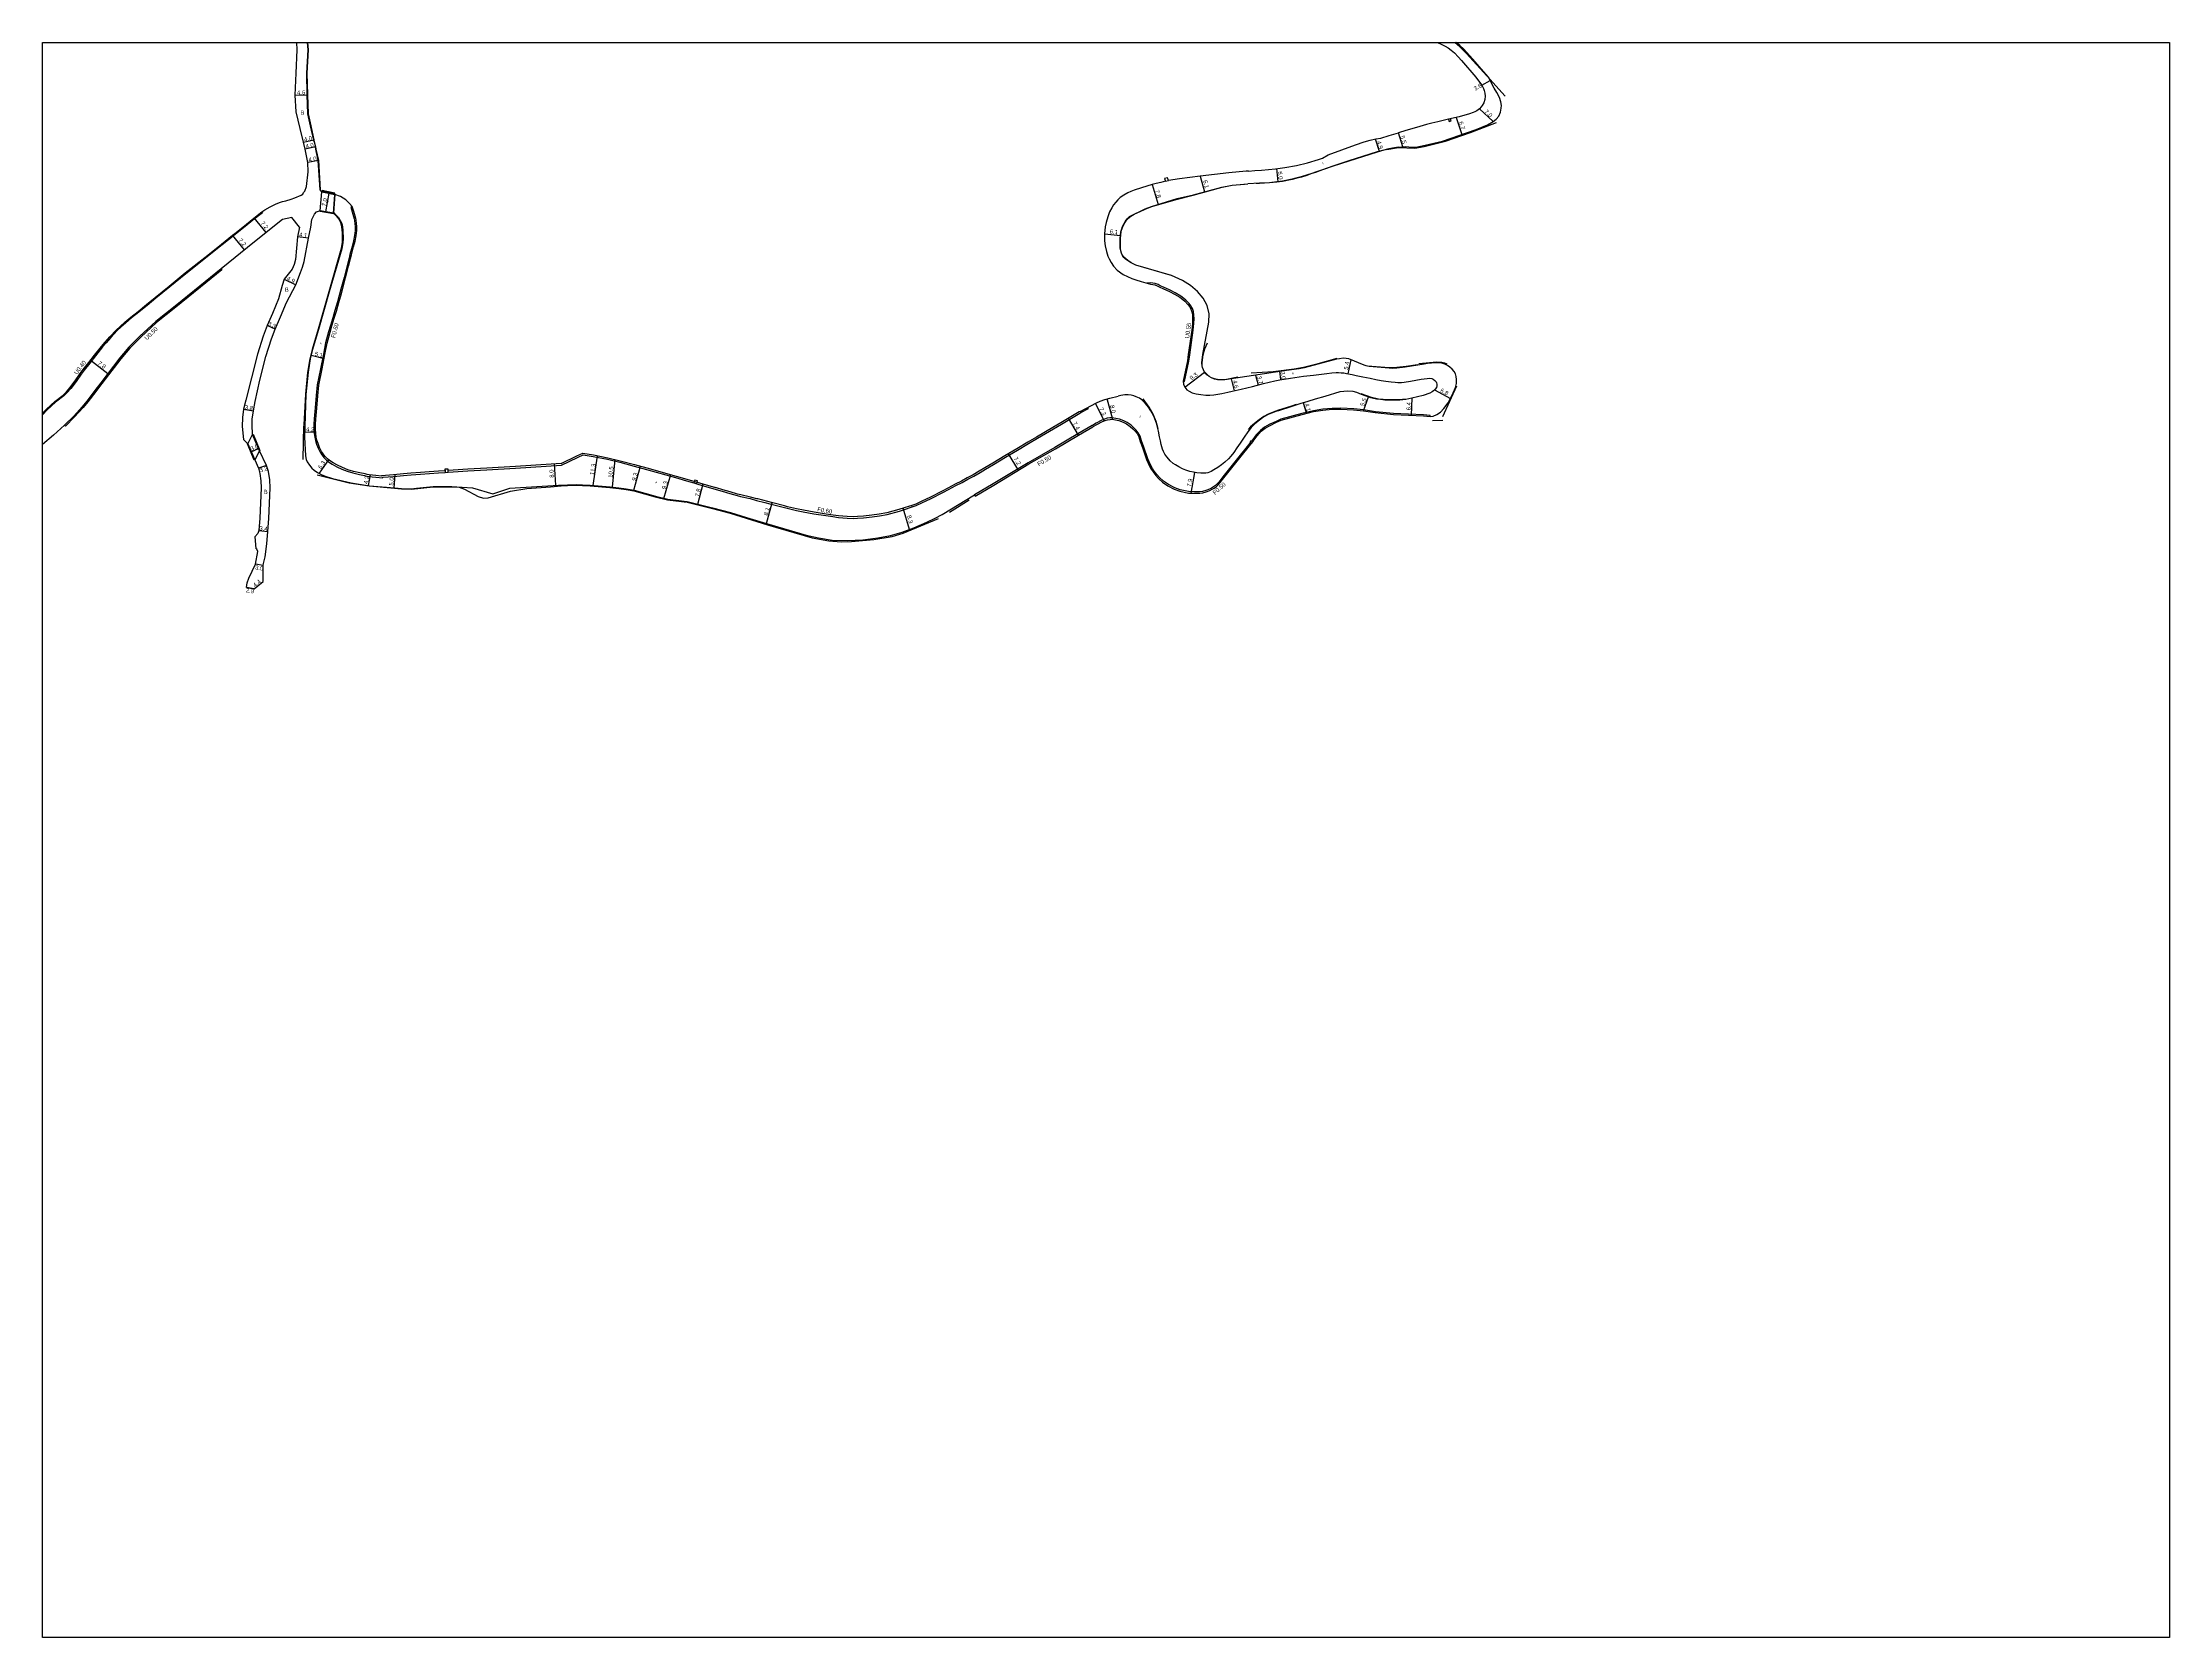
# Model space of a CAD drawing. Header units: metres. Extents: x -24000 to -20000, y -114000 to -111000.
# Drawn here: x -20800 to -20000, y -114000 to -113400 of the extents above; entities that cross this region are included whole.
import ezdxf

# ---------------------------------------------------------------- set-up
doc = ezdxf.new("R2010")
doc.units = ezdxf.units.M
doc.header["$LTSCALE"] = 2.5
for name, color, linetype in [('側溝・桝', 7, 'Continuous'), ('図郭', 7, 'Continuous'), ('幅員', 7, 'Continuous'), ('歩道・分離帯・安全施設', 7, 'Continuous'), ('舗装', 7, 'Continuous'), ('道路', 7, 'Continuous')]:
    doc.layers.add(name, color=color, linetype=linetype)
doc.styles.get("Standard").update_dxf_attribs({"font": ''})
doc.styles.add('YOKO_DECO', font='')
doc.styles.get('Standard').set_extended_font_data('@MS PGothic')
doc.styles.get('YOKO_DECO').set_extended_font_data('MS PGothic')

msp = doc.modelspace()

# ---------------------------------------------------------------- linework, layer by layer
at = {"layer": '側溝・桝'}
for points in [[(-20271.18, -113428.88), (-20270.98, -113429.7), (-20270.17, -113429.5), (-20270.37, -113428.68)], [(-20376.91, -113450.91), (-20377.97, -113451.17), (-20377.59, -113452.19), (-20376.53, -113451.93)], [(-20345.34, -113550.78), (-20345.8, -113550.44), (-20345.24, -113549.71), (-20344.79, -113550.05)], [(-20648.56, -113561.71), (-20647.4, -113561.64), (-20647.47, -113560.48), (-20648.63, -113560.55)], [(-20553.9, -113566.01), (-20553.59, -113564.93), (-20554.66, -113564.62), (-20554.98, -113565.7)]]:
    msp.add_lwpolyline(points, close=True, dxfattribs=at)
for points in [[(-20717.53, -113463.67), (-20717.3, -113464.01), (-20720.9, -113466.87), (-20723.82, -113469.22), (-20727.4, -113472.13), (-20728.26, -113472.8), (-20732.41, -113476.14), (-20738.66, -113481.17), (-20746.11, -113487), (-20752.12, -113491.95), (-20757.34, -113496.2), (-20760.69, -113498.91), (-20763.81, -113501.44), (-20766.51, -113503.62), (-20768.76, -113505.51), (-20770.5, -113507.07), (-20771.91, -113508.36)], [(-20683.5, -113461.71), (-20684.09, -113461.98), (-20683.59, -113463.67), (-20682.81, -113466.28), (-20682.68, -113466.86), (-20682.5, -113468.29), (-20682.42, -113469.09), (-20682.43, -113470.66), (-20682.51, -113471.72), (-20682.6, -113472.62), (-20682.99, -113474.55), (-20683.57, -113476.67), (-20684.39, -113479.74), (-20684.73, -113481.06), (-20685.47, -113483.95), (-20686.59, -113488.35), (-20687.74, -113492.79), (-20688.39, -113495.18), (-20689.09, -113497.6), (-20690.07, -113500.84), (-20690.86, -113503.51), (-20691.72, -113506.41), (-20692.44, -113508.77), (-20693.54, -113512.95), (-20694.38, -113517.22), (-20695.45, -113522.69), (-20696.65, -113528.77), (-20697.02, -113532.82), (-20697.47, -113537.43), (-20697.82, -113541.59), (-20697.93, -113543.7), (-20697.91, -113545.43), (-20697.83, -113547.09), (-20697.63, -113548.52), (-20697.36, -113549.7), (-20696.94, -113551.08), (-20696.35, -113552.57), (-20695.59, -113554.1), (-20694.95, -113555.13), (-20694.19, -113556.09), (-20693.19, -113557.1), (-20692.38, -113557.76), (-20691.02, -113558.65), (-20689.28, -113559.59), (-20687.4, -113560.47), (-20685.4, -113561.27)], [(-20732.86, -113485.18), (-20740.86, -113491.61), (-20750.15, -113499.16), (-20757.4, -113505), (-20763.35, -113510.45), (-20767.57, -113514.66), (-20770.96, -113518.67), (-20778.08, -113528.01), (-20780.32, -113530.96), (-20783.3, -113534.89), (-20785.08, -113537.04), (-20788.27, -113540.5), (-20791.72, -113543.97)], [(-20371.02, -113527.4), (-20370.45, -113527.49), (-20368.82, -113519.88), (-20368.5, -113517.48), (-20367.16, -113508.24), (-20366.91, -113505.68), (-20366.83, -113503.93), (-20366.92, -113502.41), (-20367.11, -113501.23), (-20367.5, -113500.11), (-20368.04, -113499.07), (-20368.75, -113498.15), (-20369.97, -113496.92), (-20370.77, -113496.24), (-20371.87, -113495.38), (-20373.95, -113494.11), (-20375.89, -113493.16), (-20378.33, -113492.07), (-20379.57, -113491.47), (-20380.44, -113491.08), (-20381.55, -113490.7), (-20382.37, -113490.55), (-20383.26, -113490.46), (-20384.59, -113490.56)], [(-20772.2, -113508.11), (-20771.91, -113508.36), (-20774.32, -113510.91), (-20776.11, -113512.92), (-20777.46, -113514.49), (-20780.12, -113517.82), (-20782.24, -113520.57), (-20784.37, -113523.23), (-20785.49, -113524.77), (-20787.41, -113527.48), (-20789.42, -113530.2), (-20790.75, -113531.68), (-20792.01, -113532.94), (-20795.11, -113535.35), (-20798.28, -113538.19), (-20800, -113540.01)], [(-20472.86, -113574.65), (-20472.51, -113574.52), (-20471.39, -113574.15), (-20469.07, -113573.07), (-20465.98, -113571.61), (-20461.09, -113569.1), (-20459.23, -113568.11), (-20456.48, -113566.66), (-20454.11, -113565.47), (-20451.98, -113564.29), (-20449.72, -113563.11), (-20447.39, -113561.76), (-20445.28, -113560.5), (-20442.28, -113558.72), (-20437.75, -113556.01), (-20433.29, -113553.33), (-20429.1, -113550.86), (-20425.81, -113548.89), (-20419.76, -113545.3), (-20416.71, -113543.54), (-20412.96, -113541.31), (-20409.87, -113539.47), (-20409.46, -113539.24), (-20406.54, -113537.73), (-20406.81, -113537.24)], [(-20345.77, -113550.46), (-20345.95, -113550.71), (-20350.53, -113556.49), (-20356.03, -113563.42), (-20357.46, -113565.22), (-20358.15, -113566.01), (-20358.83, -113566.62), (-20359.58, -113567.15), (-20360.35, -113567.6), (-20361.12, -113568.02), (-20362.47, -113568.53), (-20363.66, -113568.85), (-20364.79, -113568.99), (-20366.73, -113569.05), (-20368.96, -113568.95), (-20372.05, -113568.27), (-20374.17, -113567.55), (-20376.45, -113566.27), (-20378.39, -113564.95), (-20379.89, -113563.61), (-20380.88, -113562.49), (-20381.85, -113561.25), (-20382.5, -113560.25), (-20383.12, -113559.11), (-20384.21, -113556.65), (-20385.79, -113552.18), (-20386.61, -113549.87), (-20387.21, -113548.14), (-20387.86, -113546.86), (-20388.61, -113545.83), (-20389.51, -113544.9), (-20390.56, -113543.98), (-20392.04, -113543), (-20393.3, -113542.35), (-20394.98, -113541.7), (-20396.32, -113541.38), (-20397.69, -113541.2), (-20398.52, -113541.22), (-20399.55, -113541.36), (-20400.54, -113541.63), (-20401.54, -113542.06), (-20403.65, -113543.22), (-20405.1, -113544.04), (-20405.18, -113544.08), (-20410.61, -113547.22), (-20419.27, -113552.37), (-20429.25, -113558.08), (-20442.49, -113566.07), (-20449.49, -113570.14)], [(-20278.08, -113540.65), (-20278.05, -113540.31), (-20280.6, -113540.09), (-20291.85, -113539.56), (-20298.69, -113538.88), (-20303.14, -113538.19), (-20306.84, -113537.83), (-20311.72, -113537.56), (-20314.98, -113537.63), (-20318.44, -113537.92), (-20321.97, -113538.52), (-20326.35, -113539.57), (-20334.2, -113541.73), (-20336.05, -113542.56), (-20338.43, -113543.63), (-20340.34, -113544.66), (-20341.9, -113545.91), (-20343.5, -113547.62), (-20345.15, -113549.78)], [(-20647.4, -113561.64), (-20645.5, -113561.52), (-20640.05, -113561.11), (-20632.85, -113560.72), (-20622.08, -113560.06), (-20616.28, -113559.7), (-20604.8, -113558.99), (-20598.73, -113556.09), (-20596.65, -113555.06), (-20592.92, -113555.76), (-20587.51, -113556.77), (-20582.87, -113557.91), (-20577.53, -113559.35), (-20572.87, -113560.59), (-20561.9, -113563.69), (-20557.84, -113564.87), (-20554.98, -113565.7)], [(-20685.4, -113561.27), (-20683.23, -113561.91), (-20680.79, -113562.52), (-20678.84, -113562.91), (-20678.01, -113563.08), (-20677.18, -113563.24), (-20675.99, -113563.38), (-20674.66, -113563.54), (-20671.97, -113563.72), (-20671.95, -113563.52), (-20667.96, -113563.23), (-20664.24, -113562.9), (-20661.41, -113562.66), (-20657.8, -113562.39), (-20654.5, -113562.15), (-20651.04, -113561.86), (-20648.56, -113561.71)], [(-20553.9, -113566.01), (-20551.85, -113566.61), (-20547, -113567.99), (-20546.65, -113568.09), (-20544.31, -113568.83), (-20541.52, -113569.63), (-20538.75, -113570.46), (-20537.44, -113570.77), (-20533.86, -113571.59), (-20531.43, -113572.24), (-20528.32, -113572.99), (-20526.44, -113573.51), (-20519.97, -113575.23), (-20516.47, -113576.06), (-20513.88, -113576.51), (-20509.9, -113577.28), (-20505.39, -113577.97), (-20502.77, -113578.36), (-20500.66, -113578.67), (-20497.35, -113578.95), (-20495, -113579), (-20493.48, -113578.95), (-20491.17, -113578.76), (-20488.01, -113578.41), (-20485.22, -113578.07), (-20482.35, -113577.52), (-20477.69, -113576.25), (-20475.74, -113575.68), (-20472.86, -113574.65), (-20473.05, -113574.16)]]:
    msp.add_lwpolyline(points, dxfattribs=at)
at = {"layer": '図郭'}
msp.add_lwpolyline([(-20800, -113400), (-20000, -113400), (-20000, -114000), (-20800, -114000)], close=True, dxfattribs=at)
at = {"layer": '幅員'}
for points in [[(-20258.7, -113416.03), (-20255.52, -113414.28)], [(-20704.98, -113419.77), (-20700.38, -113419.65)], [(-20268.35, -113428.25), (-20266.2, -113434.62)], [(-20254.42, -113429.76), (-20259.55, -113424.99)], [(-20701.85, -113437.49), (-20697.94, -113436.64)], [(-20697.35, -113439.24), (-20701.26, -113440.06)], [(-20298.8, -113436.26), (-20297.3, -113440.93)], [(-20288.41, -113439.23), (-20289.99, -113433.98)], [(-20696.25, -113444.37), (-20700.18, -113445.15)], [(-20335.2, -113452.36), (-20335.8, -113447.43)], [(-20382.65, -113453.44), (-20380.41, -113460.9)], [(-20364.54, -113450.25), (-20362.93, -113456.15)], [(-20693.48, -113463.63), (-20692.15, -113456.72)], [(-20715.87, -113471.52), (-20720.34, -113465.91)], [(-20400.57, -113471.93), (-20394.56, -113472.65)], [(-20723.98, -113478.03), (-20728.51, -113472.49)], [(-20699.99, -113473.63), (-20704.05, -113473.05)], [(-20709.13, -113489), (-20704.75, -113491.2)], [(-20712.55, -113507.77), (-20715.56, -113506.41)], [(-20781.61, -113519.75), (-20775.39, -113524.48)], [(-20694.11, -113518.99), (-20699.02, -113517.73)], [(-20307.97, -113519.32), (-20308.98, -113524.6)], [(-20370.36, -113529.67), (-20362.94, -113523.99)], [(-20352.89, -113526.55), (-20351.85, -113531.01)], [(-20343.78, -113525.16), (-20342.82, -113528.78)], [(-20334.78, -113523.79), (-20334.33, -113526.8)], [(-20400.65, -113542.25), (-20403.96, -113535.77)], [(-20397.48, -113541.76), (-20399.51, -113534.07)], [(-20324.55, -113539.49), (-20325.76, -113535.57)], [(-20303.19, -113538.52), (-20301.29, -113533.31)], [(-20284.92, -113533.81), (-20285.22, -113540.21)], [(-20276.44, -113530.66), (-20270.48, -113533.97)], [(-20724.37, -113537.96), (-20720.62, -113538.6)], [(-20410.34, -113547.67), (-20414.11, -113541.34)], [(-20697.24, -113546.65), (-20701.43, -113546.52)], [(-20721.49, -113553.95), (-20718.73, -113552.78)], [(-20715.76, -113559.07), (-20718.8, -113560.08)], [(-20692.38, -113556.97), (-20695.99, -113562.05)], [(-20607.53, -113558.55), (-20607.06, -113566.57)], [(-20592.87, -113566.64), (-20591.2, -113555.46)], [(-20584.71, -113556.83), (-20585.78, -113567.25)], [(-20577.54, -113568.36), (-20575.12, -113559.36)], [(-20432.94, -113560.92), (-20436.68, -113554.71)], [(-20676.8, -113562.67), (-20677.49, -113566.68)], [(-20667.43, -113562.57), (-20667.85, -113567.54)], [(-20566.26, -113571.48), (-20563.7, -113562.55)], [(-20553.57, -113573.63), (-20551.51, -113566.07)], [(-20367.98, -113569.52), (-20366.55, -113561.73)], [(-20527.68, -113580.96), (-20525.62, -113573.13)], [(-20473.92, -113583.19), (-20476.25, -113575.19)], [(-20718.61, -113583.57), (-20715.22, -113583.91)], [(-20716.97, -113596.75), (-20719.93, -113596.27)], [(-20720.45, -113605.49), (-20723.31, -113604.99)], [(-20720.45, -113605.49), (-20717.04, -113602.71)]]:
    msp.add_lwpolyline(points, dxfattribs=at)
at = {"layer": '歩道・分離帯・安全施設'}
for points in [[(-20700.46, -113400), (-20700.26, -113402.76), (-20700.69, -113411.57), (-20700.53, -113419.65), (-20700.3, -113426.79), (-20699.29, -113431.39), (-20698.09, -113436.67), (-20697.92, -113437.41)], [(-20249.85, -113420.22), (-20256.72, -113412.54), (-20264.38, -113404.08), (-20266.97, -113401.58), (-20268.82, -113400)], [(-20294.34, -113440.23), (-20290.03, -113439.44), (-20283.87, -113439.77), (-20280.36, -113439.13), (-20272.28, -113437.14), (-20262.89, -113433.79), (-20253.15, -113430.14)], [(-20697.49, -113439.28), (-20697.3, -113440.13), (-20696.4, -113444.39), (-20695.76, -113455.46)], [(-20294.59, -113440.29), (-20295.54, -113440.53), (-20297.95, -113441.2), (-20300.76, -113442.11), (-20308.65, -113444.62), (-20314.6, -113446.56), (-20318.61, -113447.92), (-20321.21, -113448.85), (-20322.56, -113449.32), (-20324.52, -113449.98), (-20326.51, -113450.6), (-20328.56, -113451.15), (-20329.96, -113451.48), (-20333.57, -113452.22), (-20335.77, -113452.53), (-20338.5, -113452.84), (-20342.21, -113453.03), (-20343.46, -113453.07)], [(-20690.06, -113456.91), (-20694.93, -113455.96)], [(-20375.81, -113487.51), (-20388.72, -113483.71), (-20390.48, -113482.87), (-20391.84, -113482.01), (-20392.6, -113481.38), (-20393.3, -113480.77), (-20393.78, -113480.01), (-20394.15, -113479.26), (-20394.38, -113478.31), (-20394.56, -113477.41), (-20394.53, -113475.45), (-20394.5, -113473.74), (-20394.39, -113472.44), (-20394.26, -113471.25), (-20394.11, -113470.57), (-20393.52, -113468.93), (-20392.88, -113467.78), (-20391.98, -113466.41), (-20391.02, -113465.51), (-20389.43, -113464.59), (-20387.14, -113463.51), (-20385.28, -113462.65), (-20382.82, -113461.69), (-20373.64, -113458.99), (-20367.26, -113457.44), (-20356.34, -113454.47), (-20352.49, -113453.69), (-20347.86, -113453.28)], [(-20695.63, -113463.33), (-20690.59, -113464.26)], [(-20690.42, -113464.12), (-20688.51, -113466.49), (-20687.94, -113467.68), (-20687.5, -113469.37), (-20687.27, -113471.57), (-20687.32, -113475.1), (-20687.63, -113477.51), (-20692.33, -113493.8), (-20696.27, -113507.86), (-20698.6, -113515.47), (-20699.48, -113518.96), (-20700.28, -113524.08), (-20701.09, -113532.23), (-20701.69, -113543.81)], [(-20350.4, -113525.93), (-20355.3, -113526.85), (-20356.73, -113526.86), (-20358.07, -113526.77), (-20359.13, -113526.54), (-20360.33, -113526.08), (-20361.18, -113525.59), (-20361.84, -113525.09), (-20362.35, -113524.56), (-20362.89, -113523.94), (-20363.32, -113523.12), (-20363.65, -113522.21), (-20363.8, -113521.55), (-20363.82, -113520.46), (-20363.51, -113517.53), (-20362.86, -113515.22), (-20361.87, -113512.97)], [(-20313.2, -113518.81), (-20321.15, -113521.14), (-20325.75, -113522.29), (-20329.17, -113522.93), (-20337.12, -113523.83), (-20345.45, -113524.44)], [(-20282.81, -113521.23), (-20287.08, -113521.88), (-20290.56, -113522.28), (-20292.29, -113522.41), (-20293.47, -113522.37), (-20301.58, -113521.7)], [(-20271.62, -113521.04), (-20272.59, -113520.67), (-20273.65, -113520.4), (-20275.54, -113520.25), (-20282.29, -113520.92)], [(-20380.35, -113545.33), (-20381.17, -113542.52), (-20382.22, -113539.82), (-20383.82, -113537.19), (-20385.96, -113534.07)], [(-20287.47, -113534.19), (-20289.66, -113534.37), (-20294, -113534.46), (-20297.53, -113534.15), (-20300.15, -113533.58), (-20303.97, -113532.19)], [(-20273.33, -113540.69), (-20268.07, -113529.15)], [(-20328.41, -113536.22), (-20330.2, -113536.78), (-20335.14, -113538.36), (-20336.17, -113538.71), (-20337.77, -113539.33), (-20339.05, -113539.84), (-20340.69, -113540.73), (-20342.42, -113541.89), (-20344.17, -113543.37), (-20345.6, -113544.62), (-20346.56, -113545.56)], [(-20273.29, -113542.18), (-20277.18, -113542.33)], [(-20701.88, -113544.06), (-20702.15, -113556.91)], [(-20696.74, -113562.69), (-20684.63, -113565.63), (-20677.1, -113566.82), (-20668.96, -113567.57), (-20665.04, -113567.94), (-20661.2, -113568.07), (-20653.07, -113567.08), (-20643.3, -113567.24), (-20641.24, -113567.97), (-20636.14, -113570.84), (-20634.2, -113571.37), (-20632.44, -113571.33), (-20623.99, -113568.79), (-20617.9, -113567.83), (-20608.95, -113567.1), (-20604.9, -113566.71), (-20602.53, -113566.64), (-20599.08, -113566.51), (-20596.87, -113566.58), (-20594.05, -113566.78), (-20586.57, -113567.42), (-20583.21, -113567.74), (-20580.52, -113568.09), (-20577.58, -113568.6), (-20569.54, -113570.91), (-20564.88, -113572.07), (-20559.67, -113572.71), (-20557.76, -113572.88)], [(-20557.5, -113572.91), (-20547.97, -113575.33), (-20541.38, -113577.03), (-20527.31, -113581.4), (-20510.56, -113586.28), (-20504.29, -113587.42), (-20499.62, -113587.77), (-20495.69, -113587.71), (-20487.36, -113587), (-20480.48, -113585.8), (-20476.24, -113584.61), (-20462.97, -113579.02)], [(-20458.89, -113576.66), (-20451.45, -113571.97)]]:
    msp.add_lwpolyline(points, dxfattribs=at)
at = {"layer": '舗装'}
for points in [[(-20695.57, -113463.26), (-20694.97, -113456.18)], [(-20690.52, -113464.16), (-20690.1, -113457.11)]]:
    msp.add_lwpolyline(points, dxfattribs=at)
at = {"layer": '道路'}
for points in [[(-20701.82, -113456.47), (-20701.33, -113455.87), (-20700.75, -113454.17), (-20700.12, -113448.65), (-20700.18, -113445.15), (-20701.26, -113440.06), (-20701.85, -113437.49), (-20703.12, -113432.28), (-20704.62, -113426.1), (-20704.98, -113419.77), (-20704.62, -113411.53), (-20704.2, -113402.8), (-20704.4, -113400)], [(-20700.31, -113400), (-20700.11, -113402.76), (-20700.54, -113411.57), (-20700.38, -113419.65), (-20700.15, -113426.77), (-20699.14, -113431.35), (-20697.94, -113436.64), (-20697.77, -113437.38), (-20697.35, -113439.24)], [(-20289.95, -113439.32), (-20287.53, -113439.17), (-20284.69, -113439.35), (-20283.49, -113439.33), (-20279.93, -113438.56), (-20273.46, -113437.07), (-20260.71, -113432.77), (-20256.5, -113430.98), (-20254.42, -113429.76), (-20253.27, -113428.85), (-20252.3, -113427.68), (-20251.59, -113426.19), (-20251.32, -113424.71), (-20251.28, -113423.75), (-20251.43, -113422.26), (-20252.02, -113420.62), (-20253.02, -113418.83), (-20253.95, -113417.11), (-20256.17, -113413.09), (-20257.99, -113410.84), (-20262.06, -113406.22), (-20265.46, -113402.51), (-20266.89, -113401.17), (-20268.28, -113400)], [(-20275.26, -113400), (-20273.96, -113400.56), (-20272.44, -113401.41), (-20271.3, -113402.02), (-20270.2, -113402.83), (-20268.92, -113403.91), (-20267.55, -113405.36), (-20266.26, -113406.77), (-20260.95, -113413.08), (-20259.5, -113414.9), (-20258.7, -113416.03), (-20258.29, -113416.78), (-20258, -113417.35), (-20257.72, -113418.07), (-20257.49, -113419.03), (-20257.4, -113420.19), (-20257.53, -113421.41), (-20257.9, -113422.63), (-20258.46, -113423.69), (-20258.86, -113424.25), (-20259.54, -113424.98), (-20260.53, -113425.73), (-20261.24, -113426.09), (-20261.85, -113426.36), (-20263.29, -113426.85), (-20267.14, -113428.01), (-20270.07, -113428.6), (-20271.18, -113428.88), (-20275.14, -113429.82), (-20277.46, -113430.33), (-20279.49, -113430.87), (-20283.24, -113431.95), (-20287.17, -113433.13), (-20289.93, -113433.96)], [(-20697.35, -113439.24), (-20697.15, -113440.1), (-20696.25, -113444.37), (-20695.61, -113455.46)], [(-20289.95, -113439.32), (-20291.5, -113439.59), (-20293.58, -113440), (-20295.56, -113440.45), (-20297.97, -113441.12), (-20300.79, -113442.03), (-20308.68, -113444.53), (-20314.63, -113446.48), (-20318.63, -113447.84), (-20321.24, -113448.77), (-20322.59, -113449.24), (-20324.55, -113449.9), (-20326.54, -113450.51), (-20328.58, -113451.07), (-20329.98, -113451.39), (-20333.59, -113452.13), (-20335.78, -113452.45), (-20338.51, -113452.75), (-20342.22, -113452.94), (-20346.69, -113453.1)], [(-20346.42, -113448.37), (-20344.03, -113448.2), (-20341.48, -113448.02), (-20338.88, -113447.82), (-20336.27, -113447.5), (-20332.7, -113447.01), (-20328.39, -113446.2), (-20324.2, -113445.26), (-20320.07, -113444.01), (-20318.62, -113443.49), (-20316.44, -113442.24), (-20306.1, -113438.54), (-20302.95, -113437.38), (-20300.59, -113436.67), (-20298.52, -113436.19), (-20296.58, -113435.93), (-20293.48, -113435.03), (-20289.93, -113433.96)], [(-20604.95, -113558.39), (-20616.32, -113559.09), (-20622.12, -113559.45), (-20632.89, -113560.11), (-20640.09, -113560.5), (-20645.54, -113560.92), (-20647.43, -113561.03), (-20647.47, -113560.48), (-20648.63, -113560.55), (-20648.6, -113561.1), (-20651.08, -113561.25), (-20654.55, -113561.54), (-20657.85, -113561.78), (-20661.46, -113562.06), (-20664.29, -113562.29), (-20668.01, -113562.62), (-20672.51, -113562.95), (-20672.53, -113563.11), (-20674.6, -113562.93), (-20675.91, -113562.77), (-20677.09, -113562.63), (-20677.89, -113562.49), (-20678.71, -113562.31), (-20680.66, -113561.93), (-20683.07, -113561.32), (-20685.2, -113560.69), (-20687.16, -113559.91), (-20689.01, -113559.05), (-20690.71, -113558.13), (-20692.02, -113557.26), (-20692.78, -113556.65), (-20693.74, -113555.68), (-20694.45, -113554.77), (-20695.06, -113553.81), (-20695.79, -113552.32), (-20696.36, -113550.88), (-20696.77, -113549.54), (-20697.03, -113548.41), (-20697.22, -113547.03), (-20697.3, -113545.42), (-20697.32, -113543.72), (-20697.22, -113541.63), (-20696.87, -113537.49), (-20696.41, -113532.88), (-20696.05, -113528.86), (-20694.86, -113522.81), (-20693.78, -113517.34), (-20692.94, -113513.09), (-20691.85, -113508.93), (-20691.14, -113506.59), (-20690.28, -113503.68), (-20689.48, -113501.01), (-20688.5, -113497.77), (-20687.8, -113495.35), (-20687.16, -113492.95), (-20686, -113488.51), (-20684.88, -113484.1), (-20684.14, -113481.21), (-20683.8, -113479.9), (-20682.98, -113476.83), (-20682.4, -113474.69), (-20682, -113472.7), (-20681.9, -113471.77), (-20681.82, -113470.69), (-20681.81, -113469.06), (-20681.9, -113468.22), (-20682.08, -113466.76), (-20682.21, -113466.15), (-20682.93, -113463.52), (-20683.5, -113461.71), (-20684.53, -113460.54), (-20685.96, -113459.16), (-20687.9, -113457.88), (-20690.1, -113457.11), (-20694.97, -113456.18), (-20695.61, -113455.46)], [(-20346.42, -113448.37), (-20347.33, -113448.44), (-20353.83, -113449), (-20364.54, -113450.25), (-20372.33, -113451.33), (-20376.53, -113451.93), (-20376.91, -113450.91), (-20377.97, -113451.17), (-20377.59, -113452.19), (-20379.33, -113452.6), (-20381.19, -113453.06), (-20382.65, -113453.44), (-20384.61, -113454.03), (-20386.62, -113454.68), (-20389.46, -113455.6), (-20390.71, -113456.08), (-20391.85, -113456.58), (-20393.35, -113457.39), (-20394.69, -113458.33), (-20395.59, -113459.13), (-20396.35, -113460.02), (-20397.12, -113461.06), (-20397.86, -113462.23), (-20398.64, -113463.63), (-20399.36, -113465.56), (-20399.93, -113467.69), (-20400.26, -113469.32), (-20400.57, -113471.93), (-20400.51, -113474.54), (-20400.31, -113476.52), (-20399.85, -113478.67), (-20399.28, -113480.34), (-20398.86, -113481.36), (-20398.09, -113482.8), (-20397.17, -113484.09), (-20395.84, -113485.58), (-20393.5, -113487.23), (-20390.26, -113488.73), (-20388.84, -113489.25), (-20386.81, -113489.94), (-20385.08, -113490.43), (-20383.27, -113490.92), (-20382.39, -113491.05), (-20381.67, -113491.2), (-20380.75, -113491.59), (-20379.81, -113492), (-20378.57, -113492.59), (-20376.13, -113493.68), (-20374.23, -113494.62), (-20372.2, -113495.85), (-20371.13, -113496.69), (-20370.36, -113497.34), (-20369.18, -113498.53), (-20368.53, -113499.38), (-20368.04, -113500.34), (-20367.67, -113501.37), (-20367.5, -113502.48), (-20367.41, -113503.93), (-20367.48, -113505.64), (-20367.74, -113508.17), (-20369.08, -113517.4), (-20369.39, -113519.78), (-20371.02, -113527.4), (-20370.89, -113528.52), (-20370.36, -113529.67), (-20369.64, -113530.59), (-20368.76, -113531.21), (-20367.65, -113531.73), (-20366.03, -113532.17), (-20364.34, -113532.45), (-20362.46, -113532.62), (-20360.97, -113532.61), (-20359.49, -113532.49), (-20356.46, -113531.97), (-20354.14, -113531.5), (-20352.52, -113531.17), (-20349.1, -113530.37), (-20344.92, -113529.34), (-20340.8, -113528.25), (-20336.53, -113527.22), (-20334.66, -113526.85), (-20330.63, -113526.25), (-20325.77, -113525.55), (-20321.97, -113525.08), (-20316.93, -113524.51), (-20315.04, -113524.29), (-20313.44, -113524.18), (-20312.52, -113524.18), (-20311.54, -113524.21), (-20310.59, -113524.31), (-20309.57, -113524.48), (-20307.46, -113524.89), (-20305.88, -113525.22), (-20303.35, -113525.73), (-20300.62, -113526.3), (-20298.51, -113526.73), (-20296.44, -113527.12), (-20294.78, -113527.44), (-20292.73, -113527.67), (-20291.28, -113527.81), (-20290.17, -113527.87), (-20288.88, -113527.84), (-20287.87, -113527.74), (-20285.53, -113527.39), (-20281.5, -113526.7), (-20279.14, -113526.35), (-20278.19, -113526.32), (-20277.45, -113526.42), (-20276.91, -113526.65), (-20276.3, -113527.11), (-20275.87, -113527.64), (-20275.66, -113528.08), (-20275.52, -113528.57), (-20275.51, -113529.12), (-20275.7, -113529.72), (-20276.13, -113530.36), (-20276.76, -113530.97), (-20277.37, -113531.41), (-20278.15, -113531.85), (-20280.67, -113532.83), (-20284.92, -113533.81), (-20287.17, -113534.25), (-20289.51, -113534.48), (-20291.7, -113534.53), (-20293.38, -113534.55), (-20295.1, -113534.48), (-20296.69, -113534.35), (-20298.25, -113534.14), (-20299.36, -113533.91), (-20300.37, -113533.65), (-20303.9, -113532.36), (-20305.67, -113531.67), (-20307.07, -113531.34), (-20309.06, -113531.17), (-20312.1, -113531.44), (-20317.7, -113533.11), (-20321.29, -113534.12), (-20324.05, -113535.04), (-20327.05, -113535.97), (-20330.15, -113536.93), (-20335.09, -113538.51), (-20336.12, -113538.86), (-20337.71, -113539.48), (-20338.98, -113539.99), (-20340.6, -113540.86), (-20342.32, -113542.01), (-20344.06, -113543.48), (-20345.4, -113544.84), (-20346.61, -113546.43), (-20348.07, -113548.52), (-20349.58, -113550.72), (-20350.84, -113552.52), (-20351.98, -113554.17), (-20353.1, -113555.63), (-20353.95, -113556.61), (-20355.26, -113557.82), (-20356.56, -113558.82), (-20357.97, -113559.85), (-20359.45, -113560.8), (-20360.49, -113561.39), (-20361.13, -113561.65), (-20361.68, -113561.82), (-20362.44, -113561.97), (-20363.26, -113562.03), (-20364.34, -113561.99), (-20365.78, -113561.87), (-20367.15, -113561.62), (-20368.52, -113561.32), (-20369.91, -113560.86), (-20371.2, -113560.31), (-20372.55, -113559.64), (-20373.82, -113558.88), (-20374.68, -113558.32), (-20375.82, -113557.36), (-20376.37, -113556.79), (-20377.14, -113555.84), (-20377.82, -113554.81), (-20378.36, -113553.85), (-20378.72, -113552.99), (-20379.06, -113552.08), (-20379.27, -113551.21), (-20379.56, -113549.84), (-20379.86, -113548.34), (-20380.3, -113546.17), (-20381.01, -113543.23), (-20381.98, -113540.62), (-20383.11, -113538.61), (-20384.05, -113537.22), (-20385.23, -113535.62), (-20386.48, -113534.42), (-20387.46, -113533.78), (-20388.61, -113533.28), (-20389.58, -113532.97), (-20390.54, -113532.71), (-20391.67, -113532.52), (-20392.9, -113532.59), (-20394.48, -113532.82), (-20395.4, -113533)], [(-20396.39, -113541.9), (-20395.14, -113542.2), (-20393.52, -113542.83), (-20392.3, -113543.46), (-20390.88, -113544.4), (-20389.87, -113545.28), (-20389.02, -113546.17), (-20388.31, -113547.14), (-20387.7, -113548.35), (-20387.11, -113550.05), (-20386.29, -113552.36), (-20384.71, -113556.84), (-20383.59, -113559.34), (-20382.95, -113560.53), (-20382.28, -113561.56), (-20381.28, -113562.83), (-20380.27, -113563.99), (-20378.72, -113565.36), (-20376.73, -113566.72), (-20374.39, -113568.03), (-20372.19, -113568.78), (-20369.03, -113569.47), (-20366.73, -113569.58), (-20364.75, -113569.52), (-20363.56, -113569.37), (-20362.31, -113569.04), (-20360.9, -113568.5), (-20360.09, -113568.06), (-20359.3, -113567.59), (-20358.5, -113567.04), (-20357.77, -113566.38), (-20357.06, -113565.55), (-20355.62, -113563.75), (-20350.11, -113556.82), (-20345.53, -113551.03), (-20343.16, -113547.91), (-20341.6, -113546.24), (-20340.09, -113545.03), (-20338.25, -113544.01), (-20335.91, -113542.87), (-20334.08, -113542.05), (-20326.27, -113539.9), (-20321.9, -113538.86), (-20318.4, -113538.26), (-20314.97, -113537.97), (-20311.73, -113537.9), (-20306.86, -113538.17), (-20303.19, -113538.52), (-20298.74, -113539.21), (-20291.87, -113539.9), (-20280.63, -113540.43), (-20278.08, -113540.65), (-20276.92, -113540.53), (-20275.51, -113539.94), (-20274.23, -113539.06), (-20272.91, -113537.72), (-20271.36, -113535.55), (-20269.76, -113532.67), (-20268.55, -113529.79), (-20268.18, -113528.23), (-20268.12, -113526.82), (-20268.27, -113525.62), (-20268.59, -113524.61), (-20269.08, -113523.72), (-20269.79, -113522.89), (-20270.66, -113522.08), (-20271.58, -113521.44), (-20272.57, -113520.95), (-20273.68, -113520.62), (-20275.04, -113520.49), (-20276.28, -113520.45), (-20277.63, -113520.56), (-20279.06, -113520.79), (-20280.38, -113521.01), (-20287.46, -113522.18), (-20290.65, -113522.48), (-20292.26, -113522.58), (-20293.52, -113522.53), (-20301.07, -113521.85), (-20302.16, -113521.66), (-20302.88, -113521.38), (-20308.63, -113519.05), (-20309.65, -113518.82), (-20310.8, -113518.79), (-20312.16, -113518.94), (-20313.26, -113519.13), (-20325.41, -113522.38), (-20327.3, -113522.73), (-20332.11, -113523.38), (-20355.29, -113526.91), (-20356.73, -113526.91), (-20358.06, -113526.83), (-20359.14, -113526.59), (-20360.35, -113526.13), (-20361.21, -113525.63), (-20361.87, -113525.14), (-20362.41, -113524.61), (-20362.94, -113523.99), (-20363.37, -113523.14), (-20363.72, -113522.23), (-20363.88, -113521.57), (-20363.91, -113520.47), (-20363.64, -113517.39), (-20361.26, -113505.24), (-20361.18, -113502.05), (-20361.96, -113498.96), (-20363.41, -113496.18), (-20365.62, -113493.64), (-20368.2, -113491.37), (-20371.22, -113489.47), (-20375.4, -113487.7), (-20388.75, -113483.77), (-20390.51, -113482.93), (-20391.88, -113482.06), (-20392.63, -113481.47), (-20393.35, -113480.81), (-20393.84, -113480.08), (-20394.21, -113479.28), (-20394.46, -113478.39), (-20394.62, -113477.42), (-20394.67, -113475.45), (-20394.63, -113473.74), (-20394.54, -113472.45), (-20394.38, -113471.18), (-20394.21, -113470.5), (-20393.74, -113469.18), (-20393.17, -113468.06), (-20392.67, -113467.21), (-20392.03, -113466.37), (-20391.1, -113465.47), (-20389.44, -113464.53), (-20387.05, -113463.4), (-20385.31, -113462.59), (-20382.84, -113461.63), (-20373.19, -113458.72), (-20367.09, -113457.28), (-20356.4, -113454.38), (-20352.5, -113453.63), (-20346.69, -113453.1)], [(-20770.76, -113506.77), (-20769.03, -113505.21), (-20766.77, -113503.31), (-20764.06, -113501.13), (-20760.94, -113498.59), (-20757.6, -113495.89), (-20752.38, -113491.64), (-20746.36, -113486.68), (-20738.91, -113480.85), (-20732.66, -113475.83), (-20728.51, -113472.49), (-20727.65, -113471.82), (-20724.07, -113468.91), (-20721.15, -113466.56), (-20717.53, -113463.67), (-20716.34, -113462.98), (-20714.32, -113461.79), (-20712.37, -113460.84), (-20710.89, -113460.21), (-20709.76, -113459.86), (-20708.48, -113459.51), (-20706.5, -113458.89), (-20705.16, -113458.43), (-20702.75, -113457.39), (-20702.08, -113457.02), (-20701.82, -113456.47)], [(-20717.04, -113602.71), (-20716.97, -113596.75), (-20716.9, -113595.96), (-20716.32, -113593.45), (-20715.67, -113588.53), (-20715.22, -113583.91), (-20714.85, -113579.07), (-20714.35, -113567.49), (-20714.53, -113564.51), (-20714.99, -113561.39), (-20715.76, -113559.07), (-20718.4, -113553.54), (-20720.98, -113547.46), (-20721.21, -113543.79), (-20721.14, -113541.72), (-20720.62, -113538.6), (-20719.97, -113535.1), (-20718.21, -113526.96), (-20716.02, -113518.14), (-20713.84, -113511.51), (-20712.55, -113507.77), (-20710.48, -113503.19), (-20708.25, -113497.78), (-20704.75, -113491.2), (-20703.01, -113486.48), (-20702.23, -113484.52), (-20701.63, -113482.32), (-20699.99, -113473.63), (-20699.1, -113469.48), (-20698.65, -113466.56), (-20697.69, -113464.58), (-20696.9, -113463.72), (-20695.88, -113463.27)], [(-20695.88, -113463.27), (-20695.57, -113463.26), (-20690.52, -113464.16), (-20689.39, -113465.08), (-20688.7, -113465.86), (-20688.01, -113466.92), (-20687.6, -113467.8), (-20687.34, -113468.64), (-20687.18, -113469.4), (-20687.04, -113470.47), (-20686.99, -113471.61), (-20686.96, -113472.94), (-20686.96, -113473.8), (-20687.09, -113475.33), (-20687.43, -113477.55), (-20692.18, -113493.83), (-20696.18, -113507.93), (-20698.44, -113515.48), (-20699.33, -113518.94), (-20700.1, -113524.06), (-20700.99, -113532.44), (-20701.49, -113548.51), (-20701.11, -113555.45), (-20700.81, -113556.81), (-20700.43, -113557.72), (-20699.64, -113559.03), (-20698.69, -113560.09), (-20697.87, -113560.81), (-20696.56, -113561.74), (-20695.18, -113562.5), (-20693.69, -113563.11), (-20690.92, -113564.01), (-20683.93, -113565.58), (-20677.05, -113566.76), (-20667.55, -113567.57), (-20665.03, -113567.79), (-20661.3, -113567.93), (-20659.29, -113567.7), (-20656.87, -113567.38), (-20653.06, -113567.01), (-20646.09, -113566.97), (-20638.29, -113567.47), (-20630.66, -113569.72), (-20624.18, -113567.59), (-20605.88, -113566.5)], [(-20706.29, -113465.86), (-20709.72, -113466.59), (-20720.23, -113475.01), (-20732.86, -113485.18), (-20732.56, -113485.55), (-20740.56, -113491.99), (-20749.85, -113499.53), (-20757.09, -113505.36), (-20763.02, -113510.8), (-20767.22, -113514.98), (-20770.59, -113518.97), (-20777.7, -113528.3), (-20779.94, -113531.25), (-20782.92, -113535.19), (-20784.72, -113537.36), (-20787.92, -113540.83), (-20791.39, -113544.32), (-20791.72, -113543.97), (-20795.9, -113547.75), (-20800, -113551.16)], [(-20703.4, -113469.42), (-20704.05, -113473.05), (-20704.87, -113481.65), (-20705.36, -113483.47), (-20706.1, -113485.32), (-20709.13, -113489), (-20709.81, -113491.37)], [(-20703.4, -113469.42), (-20706.29, -113465.86)], [(-20709.81, -113491.37), (-20711.26, -113496.41), (-20713.51, -113501.89), (-20715.56, -113506.41), (-20716.96, -113510.45), (-20719.19, -113517.23), (-20721.4, -113526.13), (-20723.5, -113534.54), (-20724.37, -113537.96), (-20724.85, -113541.04), (-20724.89, -113544.46), (-20724.37, -113549.31), (-20722.77, -113550.92), (-20720.2, -113557), (-20718.8, -113560.08), (-20718.31, -113562.18), (-20717.92, -113564.85), (-20717.76, -113567.52), (-20718.25, -113578.87), (-20718.61, -113583.57), (-20719.02, -113584.7), (-20720.11, -113586.01), (-20719.75, -113590.29)], [(-20800, -113539.43), (-20798.56, -113537.91), (-20795.37, -113535.04), (-20792.28, -113532.64), (-20791.04, -113531.4), (-20789.73, -113529.95), (-20787.77, -113527.29), (-20785.79, -113524.51), (-20784.71, -113523.03), (-20782.59, -113520.37), (-20780.47, -113517.61), (-20777.81, -113514.29), (-20776.46, -113512.72), (-20774.67, -113510.71), (-20772.2, -113508.11), (-20770.76, -113506.77)], [(-20409.72, -113538.74), (-20403.62, -113535.59), (-20402.24, -113534.95), (-20400.44, -113534.35), (-20398.58, -113533.79), (-20395.4, -113533)], [(-20409.72, -113538.74), (-20410.15, -113538.98), (-20413.25, -113540.83), (-20416.99, -113543.06), (-20420.05, -113544.82), (-20426.1, -113548.4), (-20429.39, -113550.38), (-20433.57, -113552.84), (-20438.04, -113555.53), (-20442.57, -113558.23), (-20445.56, -113560.01), (-20447.67, -113561.29), (-20449.98, -113562.63), (-20452.24, -113563.81), (-20454.37, -113564.98), (-20456.73, -113566.17), (-20459.48, -113567.63), (-20461.34, -113568.62), (-20466.22, -113571.12), (-20469.3, -113572.58), (-20471.59, -113573.64), (-20472.67, -113574.04), (-20475.94, -113575.1), (-20477.86, -113575.66), (-20482.48, -113576.93), (-20485.31, -113577.47), (-20488.08, -113577.81), (-20491.22, -113578.16), (-20493.52, -113578.34), (-20495, -113578.39), (-20497.31, -113578.34), (-20500.59, -113578.06), (-20502.68, -113577.76), (-20505.3, -113577.37), (-20509.79, -113576.68), (-20513.77, -113575.91), (-20516.35, -113575.46), (-20519.82, -113574.64), (-20520.98, -113574.33)], [(-20404.84, -113544.5), (-20403.4, -113543.68), (-20401.3, -113542.53), (-20400.36, -113542.13), (-20399.45, -113541.88), (-20398.48, -113541.75), (-20397.72, -113541.73), (-20396.39, -113541.9)], [(-20512.77, -113585.31), (-20508.19, -113586.38), (-20502.99, -113587.17), (-20497.22, -113587.32), (-20491.41, -113587.02), (-20485.76, -113586.39), (-20481.07, -113585.49), (-20476.66, -113584.18), (-20472.34, -113582.62), (-20467.35, -113580.47), (-20464.24, -113578.95), (-20461.62, -113577.57), (-20449.49, -113570.14), (-20449.21, -113570.6), (-20442.22, -113566.52), (-20428.98, -113558.53), (-20419, -113552.82), (-20410.34, -113547.67), (-20404.91, -113544.54), (-20404.84, -113544.5)], [(-20604.95, -113558.39), (-20598.99, -113555.54), (-20596.74, -113554.43), (-20592.8, -113555.16), (-20587.38, -113556.17), (-20582.72, -113557.32), (-20577.37, -113558.76)], [(-20577.37, -113558.76), (-20572.71, -113560.01), (-20561.73, -113563.1), (-20557.67, -113564.28)], [(-20605.88, -113566.5), (-20602.54, -113566.4), (-20599.08, -113566.27), (-20596.86, -113566.34), (-20594.03, -113566.54), (-20586.55, -113567.18), (-20583.19, -113567.5), (-20580.48, -113567.85), (-20577.53, -113568.36), (-20569.48, -113570.67), (-20564.84, -113571.83), (-20559.65, -113572.46), (-20557.5, -113572.65), (-20548.02, -113575.05)], [(-20557.67, -113564.28), (-20551.68, -113566.03), (-20546.83, -113567.41)], [(-20531.01, -113571.71), (-20531.28, -113571.65), (-20533.72, -113571), (-20537.3, -113570.18), (-20538.59, -113569.87), (-20541.34, -113569.05), (-20544.13, -113568.24), (-20546.47, -113567.51), (-20546.83, -113567.41)], [(-20548.02, -113575.05), (-20541.23, -113576.79), (-20535.24, -113578.65)], [(-20520.98, -113574.33), (-20525.28, -113573.22), (-20531.01, -113571.71)], [(-20535.24, -113578.65), (-20527.68, -113580.96), (-20512.77, -113585.31)], [(-20723.31, -113604.99), (-20723.01, -113603.21), (-20722.43, -113601.56), (-20719.93, -113596.27), (-20719.07, -113591.44), (-20719.42, -113590.59), (-20719.75, -113590.29)], [(-20723.31, -113604.99), (-20720.45, -113605.49), (-20717.04, -113602.71)]]:
    msp.add_lwpolyline(points, dxfattribs=at)
for points in [[(-20690.01, -113456.65), (-20694.88, -113455.71), (-20694.97, -113456.18), (-20690.1, -113457.11)], [(-20695.57, -113463.26), (-20690.52, -113464.16), (-20690.57, -113464.42), (-20695.62, -113463.51)], [(-20694.97, -113456.18), (-20690.1, -113457.11), (-20690.52, -113464.16), (-20695.57, -113463.26)], [(-20722.77, -113550.92), (-20720.2, -113557), (-20720.38, -113557.07), (-20722.96, -113551)], [(-20722.77, -113550.92), (-20720.98, -113547.46), (-20718.4, -113553.54), (-20720.2, -113557)], [(-20718.22, -113553.46), (-20718.4, -113553.54), (-20720.98, -113547.46), (-20720.79, -113547.38)]]:
    msp.add_lwpolyline(points, close=True, dxfattribs=at)

# ---------------------------------------------------------------- texts
at = {"layer": '側溝・桝'}
for s, rotation, p in [('U0.50', 44.33857, (-20760.73, -113512.06)), ('F0.60', 75.7117, (-20689.95, -113511.28)), ('U0.55', 81.87888, (-20368.77, -113511.37)), ('U0.40', 53, (-20787.04, -113525.11)), ('F0.50', 31.01486, (-20425.24, -113559.43)), ('F0.50', 41.77164, (-20359.02, -113570.23)), ('F0.60', 350.92813, (-20508.7, -113576.37))]:
    msp.add_text(s, height=1.6, rotation=rotation, dxfattribs=at).set_placement(p)
at = {"layer": '幅員'}
for s, rotation, p in [('3.6', 28.81497, (-20261.13, -113418.18)), ('4.6', 1.48736, (-20704.28, -113419.65)), ('6.7', 289, (-20267.32, -113430.01)), ('7.0', 317, (-20257.8, -113426.21)), ('4.0', 12.34042, (-20701.48, -113437.31)), ('4.0', 11.81791, (-20700.89, -113439.88)), ('4.9', 287.7715, (-20298.21, -113437.29)), ('5.5', 286.75872, (-20289.33, -113435.3)), ('4.0', 11.11404, (-20699.8, -113444.97)), ('7.8', 287, (-20381.62, -113455.74)), ('6.1', 285, (-20363.53, -113452.01)), ('5.0', 276.96681, (-20335.41, -113448.58)), ('7.0', 79, (-20693.4, -113461.76)), ('7.2', 309, (-20718.08, -113468.04)), ('4.1', 351.8537, (-20703.59, -113473.01)), ('6.1', 353, (-20398.65, -113471.8)), ('7.2', 309, (-20726.42, -113474.41)), ('4.9', 333.30705, (-20708.33, -113489.29)), ('3.3', 335.6476, (-20715.47, -113506.34)), ('7.8', 323, (-20779.39, -113520.98)), ('5.1', 346, (-20697.75, -113517.82)), ('9.3', 37, (-20367.79, -113527.11)), ('4.6', 283, (-20352.38, -113527.25)), ('3.7', 285, (-20343.23, -113525.65)), ('3.0', 278, (-20334.36, -113523.81)), ('5.4', 79, (-20309, -113523.2)), ('4.1', 287, (-20325.33, -113536)), ('5.5', 70, (-20302.97, -113536.98)), ('6.4', 87, (-20285.44, -113538.4)), ('6.8', 331, (-20274.45, -113531.35)), ('3.8', 350.37166, (-20724.05, -113537.91)), ('7.4', 301, (-20412.64, -113543.28)), ('7.3', 297.00414, (-20402.66, -113537.77)), ('8.0', 284.83045, (-20398.59, -113536.59)), ('3.0', 22.94154, (-20721.4, -113553.64)), ('4.2', 358, (-20700.89, -113546.29)), ('3.2', 18.34528, (-20718.05, -113561.73)), ('6.3', 55, (-20695.26, -113560.58)), ('11.3', 81.48824, (-20592.55, -113562.79)), ('10.5', 84.13341, (-20585.68, -113563.81)), ('7.2', 301, (-20434.84, -113556.51)), ('4.2', 80, (-20677.66, -113566.17)), ('5.0', 85, (-20668.07, -113566.71)), ('8.0', 93, (-20607.66, -113563.67)), ('9.3', 74.93311, (-20576.9, -113565.03)), ('9.3', 73.98271, (-20565.57, -113568.17)), ('7.8', 74.73407, (-20553.11, -113571.01)), ('7.9', 80, (-20368.05, -113567.22)), ('8.1', 75, (-20527.27, -113578.08)), ('3.4', 354.28281, (-20718.5, -113583.48)), ('8.3', 286, (-20474.91, -113578.09)), ('3.0', 350.89224, (-20720.13, -113598.18)), ('2.9', 350.09949, (-20723.6, -113606.75)), ('4.4', 39.20428, (-20720.05, -113605.03))]:
    msp.add_text(s, height=1.6, rotation=rotation, dxfattribs=at).set_placement(p)
at = {"layer": '舗装'}
for p in [(-20703.01, -113427.19), (-20708.87, -113493.77), (-20716.79, -113569.83)]:
    msp.add_text('B', height=1.6, dxfattribs=at).set_placement(p)
at = {"layer": '舗装', "style": 'YOKO_DECO'}
for p in [(-20318.84, -113445.83, 200.32), (-20693, -113460.2, 194.34), (-20695.71, -113513.51, 199.28), (-20330.05, -113524.87, 216.97), (-20387.44, -113541.13, 229.27), (-20569.52, -113565.8, 214.23)]:
    msp.add_text('A', height=0.75, dxfattribs=at).set_placement(p)

doc.saveas('drawing.dxf')
